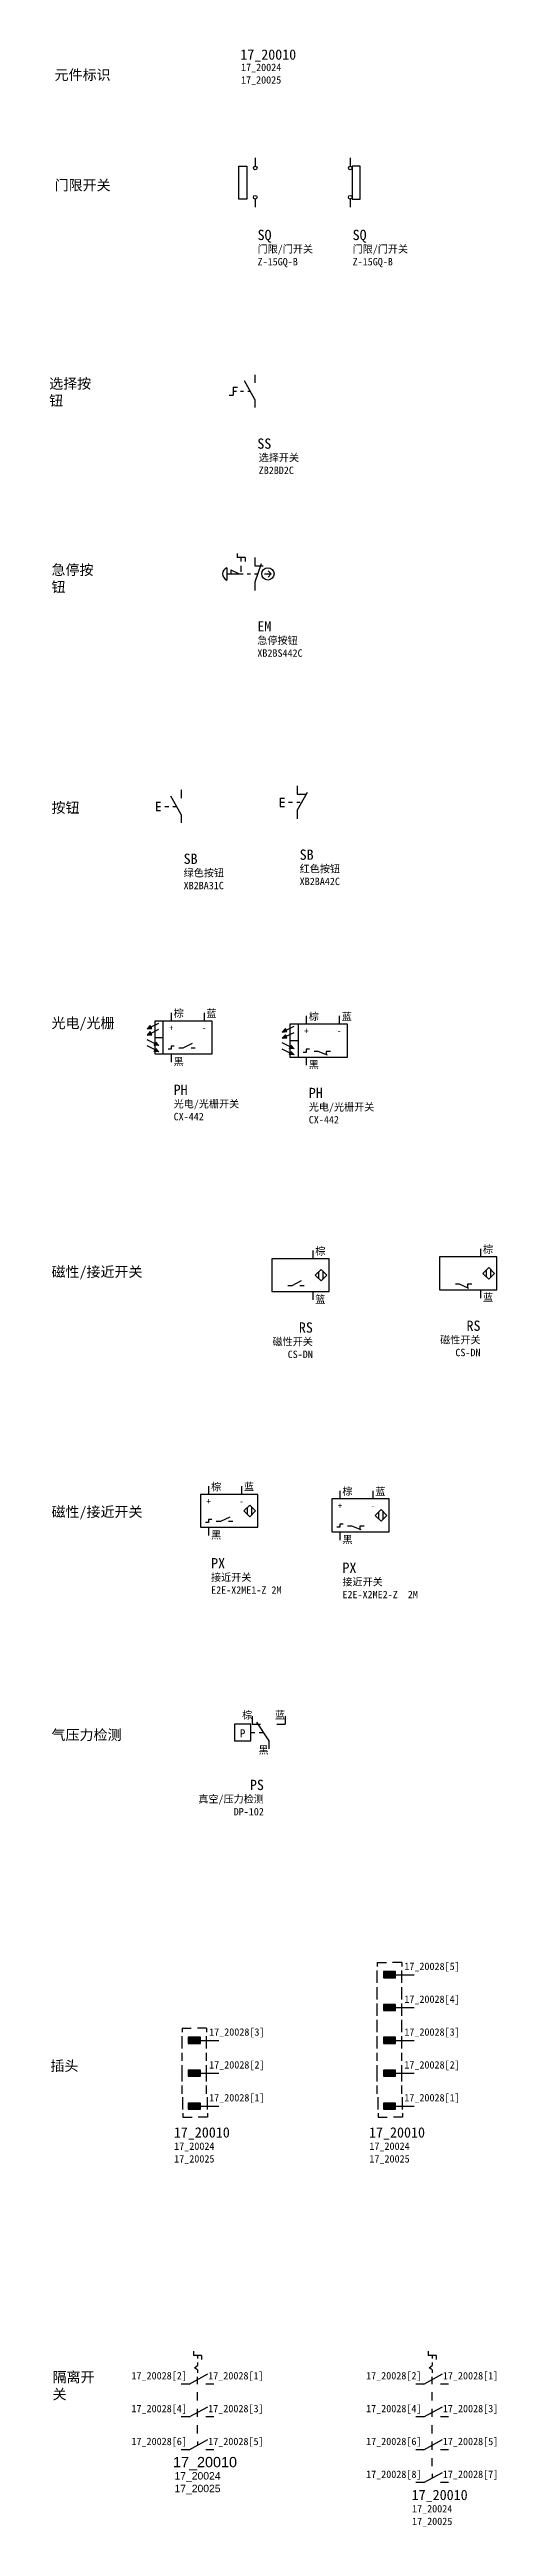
# Model space of a CAD drawing. Header units: millimetres. Extents: x 914 to 910632, y -176 to 682692.
# Drawn here: x 931.5 to 1006.9, y 3237.4 to 3655.5 of the extents above; entities that cross this region are included whole.
import ezdxf
from ezdxf.enums import TextEntityAlignment as Align

# ---------------------------------------------------------------- set-up
doc = ezdxf.new("R2010")
doc.units = ezdxf.units.MM
doc.layers.add('0 @ 1', color=7, linetype='Continuous')
doc.layers.add('EPLAN300', color=5, linetype='Continuous', lineweight=25)
doc.styles.get("Standard").update_dxf_attribs({"font": 'arial.ttf'})
doc.styles.add('宋体', font='')
doc.styles.get('宋体').set_extended_font_data('宋体')

msp = doc.modelspace()

# ---------------------------------------------------------------- texts
at = {"char_height": 1.7325, "attachment_point": 1, "style": '宋体'}
for s, width, insert in [('元件标识', 12.99282, (932.342, 3652.078)), ('门限开关', 12.99282, (932.342, 3633.454)), ('选择按钮', 7.68981, (931.433, 3599.981)), ('急停按钮', 7.68981, (931.826, 3568.536)), ('按钮', 7.68981, (931.826, 3528.401)), ('光电/光栅', 11.81659, (931.826, 3492.062)), ('磁性/接近开关', 17.15319, (931.826, 3450.067)), ('磁性/接近开关', 16.70255, (931.826, 3409.561)), ('气压力检测', 13.19372, (931.826, 3371.921)), ('插头', 13.19372, (931.643, 3316.052)), ('隔离开关', 8.24347, (932, 3263.525))]:
    msp.add_mtext_dynamic_manual_height_columns(s, width=width, gutter_width=12.5, heights=[0], dxfattribs=dict(at, insert=insert))
at = {"color": 0, "style": '宋体'}
for tag, text, p in [('17_20028[5]', '17_20028[5]', (991.365, 3330.985)), ('17_20028[4]', '17_20028[4]', (991.365, 3325.441)), ('17_20028[3]', '17_20028[3]', (958.422, 3319.897)), ('17_20028[3]', '17_20028[3]', (991.365, 3319.897)), ('17_20028[2]', '17_20028[2]', (958.422, 3314.353)), ('17_20028[2]', '17_20028[2]', (991.365, 3314.353)), ('17_20028[1]', '17_20028[1]', (958.422, 3308.809)), ('17_20028[1]', '17_20028[1]', (991.365, 3308.809)), ('17_20028[1]', '17_20028[1]', (958.271, 3261.891)), ('17_20028[1]', '17_20028[1]', (997.874, 3261.891)), ('17_20028[3]', '17_20028[3]', (958.271, 3256.347)), ('17_20028[3]', '17_20028[3]', (997.874, 3256.347)), ('17_20028[5]', '17_20028[5]', (958.271, 3250.803)), ('17_20028[5]', '17_20028[5]', (997.874, 3250.803)), ('17_20028[7]', '17_20028[7]', (997.874, 3245.259))]:
    msp.add_attdef(tag, text=text, height=1.24989, dxfattribs=at).set_placement(p, align=Align.BOTTOM_LEFT)
at = {"color": 5, "style": '宋体'}
for p in [(957.195, 3302.561), (990.137, 3302.561), (997.339, 3241.379)]:
    msp.add_attdef('17_20010', text='17_20010', height=1.736, dxfattribs=at).set_placement(p, align=Align.BOTTOM_CENTER)
at = {"color": 0, "style": '宋体'}
for tag, text, p in [('17_20024', '17_20024', (955.928, 3301.005)), ('17_20025', '17_20025', (955.928, 3298.87)), ('17_20024', '17_20024', (988.87, 3301.005)), ('17_20025', '17_20025', (988.87, 3298.87))]:
    msp.add_attdef(tag, text=text, height=1.2499, dxfattribs=at).set_placement(p, align=Align.CENTER)
for tag, text, p in [('17_20028[2]', '17_20028[2]', (954.667, 3261.891)), ('17_20028[2]', '17_20028[2]', (994.27, 3261.891)), ('17_20028[4]', '17_20028[4]', (954.667, 3256.347)), ('17_20028[4]', '17_20028[4]', (994.27, 3256.347)), ('17_20028[6]', '17_20028[6]', (954.667, 3250.803)), ('17_20028[6]', '17_20028[6]', (994.27, 3250.803)), ('17_20028[8]', '17_20028[8]', (994.27, 3245.259))]:
    msp.add_attdef(tag, text=text, height=1.24989, dxfattribs=at).set_placement(p, align=Align.BOTTOM_RIGHT)
for tag, text, p in [('17_20024', '17_20024', (996.072, 3241.072)), ('17_20025', '17_20025', (996.072, 3238.937))]:
    msp.add_attdef(tag, text=text, height=1.2499, dxfattribs=at).set_placement(p, align=Align.TOP_CENTER)

# ---------------------------------------------------------------- blocks, each defined once
blk = doc.blocks.new('元件标识')
at = {"color": 5, "style": '宋体'}
blk.add_attdef('01', (0.71, -0.23), '', height=1.75, dxfattribs=at)
at = {"color": 0, "style": '宋体'}
for tag, p in [('02', (0.83, -2.16)), ('03', (0.83, -4.31))]:
    blk.add_attdef(tag, p, '', height=1.26, dxfattribs=at)
blk = doc.blocks.new('门限开关常闭')
at = {"color": 5, "linetype": 'Continuous', "lineweight": 25, "ltscale": 4}
for p, q in [((0, 8.4), (0, 7)), ((0, 1.4), (0, 0))]:
    blk.add_line(p, q, dxfattribs=at)
blk.add_lwpolyline([(1.72, 7), (0.32, 7), (0.32, 1.4), (1.72, 1.4)], close=True)
for centre in [(0.01, 6.69), (0.01, 1.71)]:
    blk.add_circle(centre, 0.313)
at = {"color": 0, "style": '宋体'}
blk.add_attdef('01', text='', height=1.26, dxfattribs=at).set_placement((0.42, 7.42), align=Align.BOTTOM_LEFT)
blk.add_attdef('02', text='', height=1.26, dxfattribs=at).set_placement((0.42, 0.73), align=Align.TOP_LEFT)
at = {"color": 5, "style": '宋体'}
blk.add_attdef('03', (0.42, -5.6), '', height=1.75, dxfattribs=at)
at = {"color": 0, "style": '宋体'}
for tag, p in [('04', (0.42, -7.76)), ('05', (0.42, -9.92))]:
    blk.add_attdef(tag, p, '', height=1.26, dxfattribs=at)
blk = doc.blocks.new('门限开关常开')
at = {"color": 5, "linetype": 'Continuous', "lineweight": 25, "ltscale": 4}
for p, q in [((0, 8.4), (0, 7)), ((0, 1.4), (0, 0))]:
    blk.add_line(p, q, dxfattribs=at)
blk.add_lwpolyline([(-2.8, 7), (-1.4, 7), (-1.4, 1.4), (-2.8, 1.4)], close=True)
for centre in [(0.01, 6.69), (0.01, 1.71)]:
    blk.add_circle(centre, 0.313)
at = {"color": 0, "style": '宋体'}
for tag, p in [('01', (0.42, 7.67)), ('02', (0.42, -0.54)), ('04', (0.42, -7.76)), ('05', (0.42, -9.92))]:
    blk.add_attdef(tag, p, '', height=1.26, dxfattribs=at)
at = {"color": 5, "style": '宋体'}
blk.add_attdef('03', (0.42, -5.6), '', height=1.75, dxfattribs=at)
blk = doc.blocks.new('选择按钮常开')
at = {"layer": 'EPLAN300', "color": 5, "linetype": 'Continuous', "lineweight": 25, "ltscale": 4}
for p, q in [((0, 1.4), (-1.75, 4.55)), ((-4.38, 2.1), (-3.68, 2.1)), ((-3.68, 3.5), (-2.98, 3.5)), ((-3.68, 3.5), (-3.68, 2.1)), ((-3.68, 2.8), (-3.15, 2.8)), ((-2.45, 2.8), (-1.93, 2.8)), ((-2.45, 2.8), (-1.93, 2.8)), ((-1.23, 2.8), (-0.79, 2.8))]:
    blk.add_line(p, q, dxfattribs=at)
at = {"layer": 'EPLAN300', "color": 5, "linetype": 'Continuous', "lineweight": 25}
for p, q in [((0, 5.6), (0, 4.2)), ((0, 1.4), (0, 0))]:
    blk.add_line(p, q, dxfattribs=at)
at = {"color": 0, "style": '宋体'}
for tag, p in [('01', (0.42, 4.87)), ('02', (0.42, -0.54)), ('04', (0.65, -9.16)), ('05', (0.65, -11.32))]:
    blk.add_attdef(tag, p, '', height=1.26, dxfattribs=at)
at = {"color": 5, "style": '宋体'}
blk.add_attdef('03', (0.42, -7.01), '', height=1.75, dxfattribs=at)
blk = doc.blocks.new('急停按钮')
at = {"layer": 'EPLAN300', "color": 5, "linetype": 'Continuous', "lineweight": 25, "ltscale": 4}
for p, q in [((-3.04, 6.3), (-3.04, 5.6)), ((-1.64, 5.6), (-3.04, 5.6)), ((-2.34, 4.9), (-2.34, 5.6)), ((-1.64, 5.6), (-1.64, 4.9)), ((1.05, 4.55), (0, 1.4)), ((-4.79, 3.85), (-4.79, 1.75)), ((-4.79, 2.8), (-1.99, 2.8)), ((-4.09, 3.5), (-2.69, 2.8)), ((-4.09, 3.5), (-4.09, 2.8)), ((-2.34, 3.15), (-2.34, 4.2)), ((-1.29, 2.8), (-0.76, 2.8)), ((-0.06, 2.8), (0.46, 2.8)), ((0, 4.2), (1.4, 4.2)), ((1.62, 2.8), (2.8, 2.8)), ((2.27, 3.32), (2.8, 2.8)), ((2.8, 2.8), (2.27, 2.27))]:
    blk.add_line(p, q, dxfattribs=at)
at = {"layer": 'EPLAN300', "color": 5, "linetype": 'Continuous', "lineweight": 25}
for p, q in [((0, 5.6), (0, 4.2)), ((0, 1.4), (0, 0))]:
    blk.add_line(p, q, dxfattribs=at)
at = {"layer": 'EPLAN300', "color": 5, "linetype": 'Continuous', "lineweight": 25, "ltscale": 4}
blk.add_circle((2.21, 2.8), 1.05, dxfattribs=at)
blk.add_arc((-4.37, 2.8), 1.13, 111.5448, 248.4552, dxfattribs=at)
at = {"color": 0, "style": '宋体'}
for tag, p in [('01', (0.42, 4.87)), ('02', (0.42, -0.54)), ('04', (0.42, -9.16)), ('05', (0.42, -11.32))]:
    blk.add_attdef(tag, p, '', height=1.26, dxfattribs=at)
at = {"color": 5, "style": '宋体'}
blk.add_attdef('03', (0.42, -7.01), '', height=1.75, dxfattribs=at)
blk = doc.blocks.new('按钮常开')
at = {"layer": 'EPLAN300', "color": 5, "linetype": 'Continuous', "lineweight": 25, "ltscale": 4}
for p, q in [((0, 1.4), (-1.75, 4.55)), ((-4.2, 3.5), (-3.5, 3.5)), ((-4.2, 3.5), (-4.2, 2.1)), ((-4.2, 2.8), (-3.5, 2.8)), ((-4.2, 2.1), (-3.5, 2.1)), ((-2.8, 2.8), (-2.1, 2.8)), ((-2.8, 2.8), (-2.1, 2.8)), ((-1.4, 2.8), (-0.79, 2.8))]:
    blk.add_line(p, q, dxfattribs=at)
at = {"layer": 'EPLAN300', "color": 5, "linetype": 'Continuous', "lineweight": 25}
for p, q in [((0, 5.6), (0, 4.2)), ((0, 1.4), (0, 0))]:
    blk.add_line(p, q, dxfattribs=at)
at = {"color": 0, "style": '宋体'}
for tag, p in [('01', (0.42, 4.87)), ('02', (0.42, -0.54)), ('04', (0.42, -9.16)), ('05', (0.42, -11.32))]:
    blk.add_attdef(tag, p, '', height=1.26, dxfattribs=at)
at = {"color": 5, "style": '宋体'}
blk.add_attdef('03', (0.42, -7.01), '', height=1.75, dxfattribs=at)
blk = doc.blocks.new('按钮常闭')
at = {"layer": 'EPLAN300', "color": 5, "linetype": 'Continuous', "lineweight": 25}
for p, q in [((0, 5.6), (0, 4.2)), ((0, 4.2), (1.54, 4.2)), ((0, 1.4), (0, 0))]:
    blk.add_line(p, q, dxfattribs=at)
at = {"layer": 'EPLAN300', "color": 5, "linetype": 'Continuous', "lineweight": 25, "ltscale": 4}
for p, q in [((0, 1.4), (1.74, 4.55)), ((-2.89, 3.5), (-2.19, 3.5)), ((-2.89, 3.5), (-2.89, 2.1)), ((-2.89, 2.8), (-2.19, 2.8)), ((-2.89, 2.1), (-2.19, 2.1)), ((-1.49, 2.8), (-0.79, 2.8)), ((-1.49, 2.8), (-0.79, 2.8)), ((-1.4, 2.8), (-0.79, 2.8)), ((-0.09, 2.8), (0.53, 2.8))]:
    blk.add_line(p, q, dxfattribs=at)
at = {"color": 0, "style": '宋体'}
for tag, p in [('01', (0.42, 4.87)), ('02', (0.42, -0.54)), ('04', (0.42, -9.16)), ('04', (0.42, -11.32))]:
    blk.add_attdef(tag, p, '', height=1.26, dxfattribs=at)
at = {"color": 5, "style": '宋体'}
blk.add_attdef('03', (0.42, -7.01), '', height=1.75, dxfattribs=at)
blk = doc.blocks.new('光电光栅常开')
at = {"layer": 'EPLAN300', "linetype": 'Continuous', "lineweight": 25, "ltscale": 4}
for points in [[(-3.56, 6.25), (-4.09, 5.65), (-3.3, 5.72)], [(-3.56, 5.2), (-4.09, 4.6), (-3.3, 4.67)], [(-2.63, 3.39), (-2.1, 2.8), (-2.89, 2.87)], [(-2.63, 2.34), (-2.1, 1.75), (-2.89, 1.82)]]:
    blk.add_hatch(color=5, dxfattribs=at).paths.add_polyline_path(points, flags=0)
at = {"layer": 'EPLAN300', "color": 5, "linetype": 'Continuous', "lineweight": 25, "ltscale": 4}
for p, q in [((-3.43, 5.99), (-2.1, 6.65)), ((-3.43, 4.94), (-2.1, 5.6)), ((-1.4, 7), (-1.4, 1.4)), ((0, 8.4), (0, 7)), ((5.6, 8.4), (5.6, 7)), ((-2.76, 3.13), (-4.09, 3.8)), ((-2.76, 2.08), (-4.09, 2.75)), ((-2.8, 4.2), (-1.4, 4.2)), ((0, 2.71), (0, 2.19)), ((0, 1.4), (0, 0)), ((3.59, 3.14), (2.01, 2.36))]:
    blk.add_line(p, q, dxfattribs=at)
at = {"layer": 'EPLAN300', "color": 5, "linetype": 'Continuous', "lineweight": 25}
for p, q in [((0, 2.19), (-0.53, 2.19)), ((0.53, 2.71), (0, 2.71)), ((2.01, 2.36), (1.31, 2.36)), ((4.11, 2.36), (3.41, 2.36))]:
    blk.add_line(p, q, dxfattribs=at)
at = {"layer": 'EPLAN300', "color": 5, "linetype": 'Continuous', "lineweight": 25, "ltscale": 4}
for points in [[(-3.56, 6.25), (-4.09, 5.65), (-3.3, 5.72)], [(-3.56, 5.2), (-4.09, 4.6), (-3.3, 4.67)], [(-2.8, 1.4), (7, 1.4), (7, 7), (-2.8, 7)], [(-2.63, 3.39), (-2.1, 2.8), (-2.89, 2.87)], [(-2.63, 2.34), (-2.1, 1.75), (-2.89, 1.82)]]:
    blk.add_lwpolyline(points, close=True, dxfattribs=at)
at = {"color": 0, "style": '宋体'}
for tag, p in [('01', (0.42, 7.67)), ('03', (6.02, 7.67)), ('02', (0.42, -0.54)), ('05', (0.42, -7.76)), ('06', (0.42, -9.92))]:
    blk.add_attdef(tag, p, '', height=1.26, dxfattribs=at)
at = {"color": 5, "style": '宋体'}
blk.add_attdef('04', (0.42, -5.6), '', height=1.75, dxfattribs=at)
at = {"layer": 'EPLAN300', "color": 5, "style": '宋体'}
for s, p in [('+', (0, 5.84)), ('-', (5.6, 5.84))]:
    blk.add_text(s, height=1.05, dxfattribs=at).set_placement(p, align=Align.MIDDLE_CENTER)
blk = doc.blocks.new('光电光栅常闭')
at = {"layer": 'EPLAN300', "linetype": 'Continuous', "lineweight": 25, "ltscale": 4}
for points in [[(-3.56, 6.25), (-4.09, 5.65), (-3.3, 5.72)], [(-3.56, 5.2), (-4.09, 4.6), (-3.3, 4.67)], [(-2.63, 3.39), (-2.1, 2.8), (-2.89, 2.87)], [(-2.63, 2.34), (-2.1, 1.75), (-2.89, 1.82)]]:
    blk.add_hatch(color=5, dxfattribs=at).paths.add_polyline_path(points, flags=0)
at = {"layer": 'EPLAN300', "color": 5, "linetype": 'Continuous', "lineweight": 25, "ltscale": 4}
for p, q in [((-3.43, 5.99), (-2.1, 6.65)), ((-3.43, 4.94), (-2.1, 5.6)), ((-1.4, 7), (-1.4, 1.4)), ((0, 8.4), (0, 7)), ((5.6, 8.4), (5.6, 7)), ((-2.76, 3.13), (-4.09, 3.8)), ((-2.76, 2.08), (-4.09, 2.75)), ((-2.8, 4.2), (-1.4, 4.2)), ((0, 2.71), (0, 2.19)), ((0, 1.4), (0, 0)), ((3.59, 1.74), (2.01, 2.36))]:
    blk.add_line(p, q, dxfattribs=at)
at = {"layer": 'EPLAN300', "color": 5, "linetype": 'Continuous', "lineweight": 25}
for p, q in [((0, 2.19), (-0.53, 2.19)), ((0.53, 2.71), (0, 2.71)), ((2.01, 2.36), (1.31, 2.36)), ((4.11, 2.36), (3.41, 2.36)), ((3.41, 2.36), (3.41, 1.8))]:
    blk.add_line(p, q, dxfattribs=at)
at = {"layer": 'EPLAN300', "color": 5, "linetype": 'Continuous', "lineweight": 25, "ltscale": 4}
for points in [[(-3.56, 6.25), (-4.09, 5.65), (-3.3, 5.72)], [(-3.56, 5.2), (-4.09, 4.6), (-3.3, 4.67)], [(-2.8, 1.4), (7, 1.4), (7, 7), (-2.8, 7)], [(-2.63, 3.39), (-2.1, 2.8), (-2.89, 2.87)], [(-2.63, 2.34), (-2.1, 1.75), (-2.89, 1.82)]]:
    blk.add_lwpolyline(points, close=True, dxfattribs=at)
at = {"color": 0, "style": '宋体'}
for tag, p in [('01', (0.42, 7.67)), ('03', (6.02, 7.67)), ('02', (0.42, -0.54)), ('05', (0.42, -7.76)), ('06', (0.42, -9.92))]:
    blk.add_attdef(tag, p, '', height=1.26, dxfattribs=at)
at = {"color": 5, "style": '宋体'}
blk.add_attdef('04', (0.42, -5.6), '', height=1.75, dxfattribs=at)
at = {"layer": 'EPLAN300', "color": 5, "style": '宋体'}
for s, p in [('+', (0, 5.84)), ('-', (5.6, 5.84))]:
    blk.add_text(s, height=1.05, dxfattribs=at).set_placement(p, align=Align.MIDDLE_CENTER)
blk = doc.blocks.new('磁性接近开关3线常开')
at = {"color": 5, "linetype": 'Continuous', "lineweight": 25, "ltscale": 4}
for p, q in [((0, 8.4), (0, 7)), ((5.6, 8.4), (5.6, 7)), ((6.63, 3.58), (6.63, 4.82)), ((7.37, 3.58), (7.37, 4.82)), ((0, 2.71), (0, 2.19)), ((0, 1.4), (0, 0)), ((3.59, 3.14), (2.01, 2.36))]:
    blk.add_line(p, q, dxfattribs=at)
at = {"color": 5, "linetype": 'Continuous', "lineweight": 25}
for p, q in [((0, 2.19), (-0.53, 2.19)), ((0.53, 2.71), (0, 2.71)), ((2.01, 2.36), (1.31, 2.36)), ((4.11, 2.36), (3.41, 2.36))]:
    blk.add_line(p, q, dxfattribs=at)
at = {"color": 5, "linetype": 'Continuous', "lineweight": 25, "ltscale": 4}
for points in [[(-1.4, 1.4), (8.4, 1.4), (8.4, 7), (-1.4, 7)], [(7, 5.19), (6.01, 4.2), (7, 3.21), (7.99, 4.2)]]:
    blk.add_lwpolyline(points, close=True, dxfattribs=at)
at = {"color": 5, "style": '宋体'}
for s, p in [('+', (0, 5.84)), ('-', (5.6, 5.84))]:
    blk.add_text(s, height=1.05, dxfattribs=at).set_placement(p, align=Align.MIDDLE_CENTER)
at = {"color": 0, "style": '宋体'}
for tag, p in [('01', (0.42, 7.67)), ('03', (6.02, 7.67)), ('02', (0.42, -0.54)), ('05', (0.42, -7.76)), ('06', (0.42, -9.92))]:
    blk.add_attdef(tag, p, '', height=1.26, dxfattribs=at)
at = {"color": 5, "style": '宋体'}
blk.add_attdef('04', (0.42, -5.6), '', height=1.75, dxfattribs=at)
blk = doc.blocks.new('磁性接近开关3线常闭')
at = {"color": 5, "linetype": 'Continuous', "lineweight": 25, "ltscale": 4}
for p, q in [((0, 8.4), (0, 7)), ((5.6, 8.4), (5.6, 7)), ((6.63, 3.58), (6.63, 4.82)), ((7.37, 3.58), (7.37, 4.82)), ((0, 2.71), (0, 2.19)), ((0, 1.4), (0, 0)), ((3.59, 1.74), (2.01, 2.36))]:
    blk.add_line(p, q, dxfattribs=at)
at = {"color": 5, "linetype": 'Continuous', "lineweight": 25}
for p, q in [((0, 2.19), (-0.52, 2.19)), ((0.53, 2.71), (0, 2.71)), ((2.01, 2.36), (1.31, 2.36)), ((4.11, 2.36), (3.41, 2.36)), ((3.41, 2.36), (3.41, 1.8))]:
    blk.add_line(p, q, dxfattribs=at)
at = {"color": 5, "linetype": 'Continuous', "lineweight": 25, "ltscale": 4}
for points in [[(-1.4, 1.4), (8.4, 1.4), (8.4, 7), (-1.4, 7)], [(7, 5.19), (6.01, 4.2), (7, 3.21), (7.99, 4.2)]]:
    blk.add_lwpolyline(points, close=True, dxfattribs=at)
at = {"color": 5, "style": '宋体'}
for s, p in [('+', (0, 5.84)), ('-', (5.6, 5.84))]:
    blk.add_text(s, height=1.05, dxfattribs=at).set_placement(p, align=Align.MIDDLE_CENTER)
at = {"color": 0, "style": '宋体'}
for tag, p in [('01', (0.42, 7.67)), ('03', (6.02, 7.67)), ('02', (0.42, -0.54)), ('05', (0.42, -7.76)), ('06', (0.42, -9.92))]:
    blk.add_attdef(tag, p, '', height=1.26, dxfattribs=at)
at = {"color": 5, "style": '宋体'}
blk.add_attdef('04', (0.42, -5.6), '', height=1.75, dxfattribs=at)
blk = doc.blocks.new('压力检测开关')
at = {"color": 5, "linetype": 'Continuous', "lineweight": 25}
for p, q in [((-2.8, 5.6), (-2.8, 4.2)), ((2.8, 5.6), (2.8, 4.2)), ((0, 1.4), (0, 0))]:
    blk.add_line(p, q, dxfattribs=at)
at = {"color": 5, "linetype": 'Continuous', "lineweight": 25, "ltscale": 4}
for p, q in [((-2.1, 4.55), (0, 1.4)), ((-3.05, 2.8), (-2.35, 2.8)), ((-2.8, 4.2), (-1.4, 4.2)), ((-1.64, 2.8), (-0.95, 2.8)), ((-1.58, 2.8), (-0.88, 2.8)), ((-1.4, 2.8), (-0.95, 2.8)), ((1.4, 4.2), (2.8, 4.2))]:
    blk.add_line(p, q, dxfattribs=at)
blk.add_lwpolyline([(-5.85, 1.4), (-3.05, 1.4), (-3.05, 4.2), (-5.85, 4.2)], close=True, dxfattribs=at)
at = {"color": 5, "style": '宋体'}
blk.add_text('P', height=1.4, dxfattribs=at).set_placement((-4.45, 2.66), align=Align.MIDDLE_CENTER)
at = {"color": 0, "style": '宋体'}
for tag, p in [('01', (-2.8, 5.15)), ('03', (2.8, 5.15)), ('02', (0, -0.82)), ('05', (-0.82, -9.16)), ('06', (-0.82, -11.32))]:
    blk.add_attdef(tag, text='', height=1.26, dxfattribs=at).set_placement(p, align=Align.RIGHT)
at = {"color": 5, "style": '宋体'}
blk.add_attdef('04', text='', height=1.75, dxfattribs=at).set_placement((-0.82, -7), align=Align.RIGHT)
blk = doc.blocks.new('磁性接近开关2线常闭')
at = {"layer": 'EPLAN300', "color": 5, "linetype": 'Continuous', "lineweight": 25, "ltscale": 4}
for p, q in [((0, 8.4), (0, 7)), ((1.03, 3.58), (1.03, 4.82)), ((1.77, 3.58), (1.77, 4.82)), ((-2.01, 1.6), (-3.59, 2.36)), ((0, 1.4), (0, 0))]:
    blk.add_line(p, q, dxfattribs=at)
at = {"layer": 'EPLAN300', "color": 5, "linetype": 'Continuous', "lineweight": 25}
for p, q in [((-3.59, 2.36), (-4.29, 2.36)), ((-1.49, 2.36), (-2.19, 2.36)), ((-2.19, 2.36), (-2.19, 1.68))]:
    blk.add_line(p, q, dxfattribs=at)
at = {"layer": 'EPLAN300', "color": 5, "linetype": 'Continuous', "lineweight": 25, "ltscale": 4}
for points in [[(2.8, 7), (-7, 7), (-7, 1.4), (2.8, 1.4)], [(1.4, 5.19), (0.41, 4.2), (1.4, 3.21), (2.39, 4.2)]]:
    blk.add_lwpolyline(points, close=True, dxfattribs=at)
at = {"color": 0, "style": '宋体'}
for tag, p in [('01', (0.42, 7.67)), ('02', (0.42, -0.54))]:
    blk.add_attdef(tag, p, '', height=1.26, dxfattribs=at)
at = {"color": 5, "style": '宋体'}
blk.add_attdef('03', text='', height=1.75, dxfattribs=at).set_placement((0, -5.6), align=Align.RIGHT)
at = {"color": 0, "style": '宋体'}
for tag, p in [('04', (0, -7.76)), ('05', (0, -9.92))]:
    blk.add_attdef(tag, text='', height=1.26, dxfattribs=at).set_placement(p, align=Align.RIGHT)
blk = doc.blocks.new('磁性接近开关2线常开')
at = {"layer": 'EPLAN300', "color": 5, "linetype": 'Continuous', "lineweight": 25, "ltscale": 4}
for p, q in [((0, 8.4), (0, 7)), ((1.03, 3.58), (1.03, 4.82)), ((1.77, 3.58), (1.77, 4.82)), ((-2.01, 3.24), (-3.59, 2.36)), ((0, 1.4), (0, 0))]:
    blk.add_line(p, q, dxfattribs=at)
at = {"layer": 'EPLAN300', "color": 5, "linetype": 'Continuous', "lineweight": 25}
for p, q in [((-3.59, 2.36), (-4.29, 2.36)), ((-1.49, 2.36), (-2.19, 2.36))]:
    blk.add_line(p, q, dxfattribs=at)
at = {"layer": 'EPLAN300', "color": 5, "linetype": 'Continuous', "lineweight": 25, "ltscale": 4}
for points in [[(2.8, 7), (-7, 7), (-7, 1.4), (2.8, 1.4)], [(1.4, 5.19), (0.41, 4.2), (1.4, 3.21), (2.39, 4.2)]]:
    blk.add_lwpolyline(points, close=True, dxfattribs=at)
at = {"color": 0, "style": '宋体'}
for tag, p in [('01', (0.42, 7.67)), ('02', (0.42, -0.54))]:
    blk.add_attdef(tag, p, '', height=1.26, dxfattribs=at)
at = {"color": 5, "style": '宋体'}
blk.add_attdef('03', text='', height=1.75, dxfattribs=at).set_placement((0, -5.6), align=Align.RIGHT)
at = {"color": 0, "style": '宋体'}
for tag, p in [('04', (0, -7.76)), ('05', (0, -9.92))]:
    blk.add_attdef(tag, text='', height=1.26, dxfattribs=at).set_placement(p, align=Align.RIGHT)

# ---------------------------------------------------------------- hatches: boundary and pattern name
at = {"linetype": 'Continuous', "ltscale": 4}
for points in [[(989.909, 3330.05), (989.909, 3331.089), (987.83, 3331.089), (987.83, 3330.05)], [(989.909, 3324.506), (989.909, 3325.545), (987.83, 3325.545), (987.83, 3324.506)], [(956.967, 3318.962), (956.967, 3320.001), (954.888, 3320.001), (954.888, 3318.962)], [(989.909, 3318.962), (989.909, 3320.001), (987.83, 3320.001), (987.83, 3318.962)], [(956.967, 3313.418), (956.967, 3314.457), (954.888, 3314.457), (954.888, 3313.418)], [(989.909, 3313.418), (989.909, 3314.457), (987.83, 3314.457), (987.83, 3313.418)], [(956.967, 3307.874), (956.967, 3308.913), (954.888, 3308.913), (954.888, 3307.874)], [(989.909, 3307.874), (989.909, 3308.913), (987.83, 3308.913), (987.83, 3307.874)]]:
    msp.add_hatch(color=5, dxfattribs=at).paths.add_polyline_path(points, flags=0)

# ---------------------------------------------------------------- linework, layer by layer
at = {"color": 5, "linetype": 'Continuous', "ltscale": 4}
for p, q in [((986.791, 3332.648), (986.791, 3331.955)), ((986.791, 3332.648), (988.35, 3332.648)), ((990.949, 3332.648), (989.389, 3332.648)), ((990.949, 3332.648), (990.949, 3331.955)), ((986.791, 3329.183), (986.791, 3331.262)), ((986.791, 3326.411), (986.791, 3328.49)), ((989.909, 3330.569), (993.028, 3330.569)), ((990.949, 3329.183), (990.949, 3331.262)), ((990.949, 3326.411), (990.949, 3328.49)), ((986.791, 3323.639), (986.791, 3325.718)), ((989.909, 3325.025), (993.028, 3325.025)), ((990.949, 3323.639), (990.949, 3325.718)), ((953.849, 3321.56), (953.849, 3320.867)), ((953.849, 3321.56), (955.408, 3321.56)), ((953.849, 3318.095), (953.849, 3320.174)), ((958.007, 3321.56), (956.447, 3321.56)), ((956.967, 3319.481), (960.086, 3319.481)), ((958.007, 3321.56), (958.007, 3320.867)), ((958.007, 3318.095), (958.007, 3320.174)), ((986.791, 3320.867), (986.791, 3322.946)), ((986.791, 3318.095), (986.791, 3320.174)), ((989.909, 3319.481), (993.028, 3319.481)), ((990.949, 3320.867), (990.949, 3322.946)), ((990.949, 3318.095), (990.949, 3320.174)), ((953.849, 3316.016), (953.849, 3317.402)), ((953.849, 3312.551), (953.849, 3315.323)), ((958.007, 3316.016), (958.007, 3317.402)), ((958.007, 3312.551), (958.007, 3315.323)), ((986.791, 3316.016), (986.791, 3317.402)), ((986.791, 3312.551), (986.791, 3315.323)), ((990.949, 3316.016), (990.949, 3317.402)), ((990.949, 3312.551), (990.949, 3315.323)), ((953.849, 3310.472), (953.849, 3311.858)), ((956.967, 3313.937), (960.086, 3313.937)), ((958.007, 3310.472), (958.007, 3311.858)), ((986.791, 3310.472), (986.791, 3311.858)), ((989.909, 3313.937), (993.028, 3313.937)), ((990.949, 3310.472), (990.949, 3311.858)), ((953.987, 3307.804), (953.987, 3309.883)), ((953.987, 3307.215), (953.987, 3306.522)), ((956.967, 3308.393), (960.086, 3308.393)), ((958.145, 3307.804), (958.145, 3309.883)), ((958.145, 3307.215), (958.145, 3306.522)), ((986.929, 3307.804), (986.929, 3309.883)), ((986.929, 3307.215), (986.929, 3306.522)), ((989.909, 3308.393), (993.028, 3308.393)), ((991.087, 3307.804), (991.087, 3309.883)), ((991.087, 3307.215), (991.087, 3306.522)), ((953.987, 3306.522), (955.546, 3306.522)), ((958.145, 3306.522), (956.586, 3306.522)), ((986.929, 3306.522), (988.489, 3306.522)), ((991.087, 3306.522), (989.528, 3306.522)), ((955.776, 3267.019), (955.776, 3266.326)), ((957.162, 3266.326), (955.776, 3266.326)), ((956.469, 3266.326), (956.469, 3265.806)), ((956.469, 3265.113), (956.469, 3264.594)), ((957.162, 3266.326), (957.162, 3265.633)), ((995.379, 3267.019), (995.379, 3266.326)), ((996.765, 3266.326), (995.379, 3266.326)), ((996.072, 3266.326), (996.072, 3265.806)), ((996.072, 3265.113), (996.072, 3264.594)), ((996.765, 3266.326), (996.765, 3265.633)), ((955.084, 3261.473), (958.203, 3263.205)), ((955.949, 3264.247), (956.469, 3264.594)), ((956.469, 3263.901), (955.949, 3264.247)), ((956.469, 3263.901), (956.469, 3263.381)), ((956.469, 3261.475), (956.469, 3262.688)), ((994.688, 3261.473), (997.806, 3263.205)), ((995.552, 3264.247), (996.072, 3264.594)), ((996.072, 3263.901), (995.552, 3264.247)), ((996.072, 3263.901), (996.072, 3263.381)), ((996.072, 3261.475), (996.072, 3262.688)), ((955.084, 3255.929), (958.203, 3257.661)), ((994.688, 3255.929), (997.806, 3257.661)), ((955.084, 3250.385), (958.203, 3252.117)), ((956.469, 3251.773), (956.469, 3251.163)), ((994.688, 3250.385), (997.806, 3252.117)), ((994.688, 3244.841), (997.806, 3246.573)), ((996.072, 3246.317), (996.072, 3245.707))]:
    msp.add_line(p, q, dxfattribs=at)
at = {"color": 5, "linetype": 'Continuous'}
for p, q in [((955.084, 3261.473), (953.698, 3261.473)), ((959.241, 3261.475), (957.855, 3261.475)), ((994.688, 3261.473), (993.302, 3261.473)), ((998.844, 3261.475), (997.458, 3261.475)), ((956.469, 3258.703), (956.469, 3260.089)), ((956.469, 3255.931), (956.469, 3257.317)), ((996.072, 3258.703), (996.072, 3260.089)), ((996.072, 3255.931), (996.072, 3257.317)), ((955.084, 3255.929), (953.698, 3255.929)), ((956.469, 3253.159), (956.469, 3254.545)), ((959.241, 3255.931), (957.855, 3255.931)), ((994.688, 3255.929), (993.302, 3255.929)), ((996.072, 3253.159), (996.072, 3254.545)), ((998.844, 3255.931), (997.458, 3255.931)), ((955.084, 3250.385), (953.698, 3250.385)), ((959.241, 3250.387), (957.855, 3250.387)), ((994.688, 3250.385), (993.302, 3250.385)), ((996.072, 3250.387), (996.072, 3251.773)), ((996.072, 3247.615), (996.072, 3249.001)), ((998.844, 3250.387), (997.458, 3250.387)), ((994.688, 3244.841), (993.302, 3244.841)), ((998.844, 3244.843), (997.458, 3244.843))]:
    msp.add_line(p, q, dxfattribs=at)
at = {"color": 5, "linetype": 'Continuous', "ltscale": 4}
for points in [[(989.909, 3330.05), (989.909, 3331.089), (987.83, 3331.089), (987.83, 3330.05)], [(989.909, 3324.506), (989.909, 3325.545), (987.83, 3325.545), (987.83, 3324.506)], [(956.967, 3318.962), (956.967, 3320.001), (954.888, 3320.001), (954.888, 3318.962)], [(989.909, 3318.962), (989.909, 3320.001), (987.83, 3320.001), (987.83, 3318.962)], [(956.967, 3313.418), (956.967, 3314.457), (954.888, 3314.457), (954.888, 3313.418)], [(989.909, 3313.418), (989.909, 3314.457), (987.83, 3314.457), (987.83, 3313.418)], [(956.967, 3307.874), (956.967, 3308.913), (954.888, 3308.913), (954.888, 3307.874)], [(989.909, 3307.874), (989.909, 3308.913), (987.83, 3308.913), (987.83, 3307.874)]]:
    msp.add_lwpolyline(points, close=True, dxfattribs=at)

# ---------------------------------------------------------------- block references
at = {"xscale": 0.99, "yscale": 0.99, "zscale": 0.99}
for name, p, values in [('元件标识', (962.988, 3653.996), {'03': '17_20025', '02': '17_20024', '01': '17_20010'}), ('门限开关常开', (966.19, 3628.869), {'05': 'Z-15GQ-B', '04': '门限/门开关', '03': 'SQ'}), ('门限开关常闭', (982.232, 3628.869), {'05': 'Z-15GQ-B', '04': '门限/门开关', '03': 'SQ'}), ('按钮常开', (953.708, 3524.973), {'05': 'XB2BA31C', '04': '绿色按钮', '03': 'SB'}), ('光电光栅常开', (952.026, 3484.593), {'01': '棕', '02': '黑', '03': '蓝', '04': 'PH', '05': '光电/光栅开关', '06': 'CX-442'}), ('光电光栅常闭', (974.831, 3484.064), {'06': 'CX-442', '05': '光电/光栅开关', '04': 'PH', '03': '蓝', '02': '黑', '01': '棕'}), ('磁性接近开关2线常开', (975.93, 3444.469), {'05': 'CS-DN', '04': '磁性开关', '03': 'RS', '02': '篮', '01': '棕'}), ('磁性接近开关2线常闭', (1004.228, 3444.775), {'05': 'CS-DN', '04': '磁性开关', '03': 'RS', '02': '蓝', '01': '棕'}), ('磁性接近开关3线常开', (958.344, 3404.693), {'06': 'E2E-X2ME1-Z 2M', '05': '接近开关', '04': 'PX', '03': '蓝', '02': '黑', '01': '棕'}), ('磁性接近开关3线常闭', (980.512, 3403.926), {'06': 'E2E-X2ME2-Z  2M', '05': '接近开关', '04': 'PX', '03': '蓝', '02': '黑', '01': '棕'}), ('压力检测开关', (968.476, 3368.666), {'06': 'DP-102', '05': '真空/压力检测', '04': 'PS', '03': '蓝', '02': '黑', '01': '棕'})]:
    msp.add_blockref(name, p, dxfattribs=at).add_auto_attribs(values)
ref = msp.add_blockref('按钮常闭', (973.291, 3525.666), dxfattribs=dict(xscale=0.99, yscale=0.99, zscale=0.99))
ref.add_attrib('04', 'XB2BA42C', (973.705, 3514.461), dxfattribs={"color": 0, "height": 1.2499, "style": '宋体'})
ref.add_attrib('04', '红色按钮', (973.705, 3516.596), dxfattribs={"color": 0, "height": 1.2499, "style": '宋体'})
ref.add_attrib('03', 'SB', (973.705, 3518.731), dxfattribs={"color": 5, "height": 1.736, "style": '宋体'})
ref = msp.add_blockref('元件标识', (952.094, 3247.501), dxfattribs=dict(xscale=0.99, yscale=0.99, zscale=0.99))
ref.add_attrib('17_20025', '17_20025', dxfattribs={"color": 0, "height": 1.2499}).set_placement((956.469, 3244.481), align=Align.TOP_CENTER)
ref.add_attrib('17_20024', '17_20024', dxfattribs={"color": 0, "height": 1.2499}).set_placement((956.469, 3246.616), align=Align.TOP_CENTER)
ref.add_attrib('17_20010', '17_20010', dxfattribs={"color": 5, "height": 1.736}).set_placement((957.736, 3246.923), align=Align.BOTTOM_CENTER)
at = {"layer": '0 @ 1', "xscale": 0.99, "yscale": 0.99, "zscale": 0.99}
for name, p, values in [('选择按钮常开', (966.152, 3595.049), {'05': 'ZB2BD2C', '04': '选择开关', '03': 'SS'}), ('急停按钮', (966.152, 3564.206), {'05': 'XB2BS442C', '04': '急停按钮', '03': 'EM'})]:
    msp.add_blockref(name, p, dxfattribs=at).add_auto_attribs(values)

msp.set_redraw_order([(e.dxf.handle, doc.entitydb.next_handle()) for e in msp.query("TEXT MTEXT ATTDEF DIMENSION ARC_DIMENSION")])  # texts and dimensions are drawn at this point

doc.saveas('drawing.dxf')
